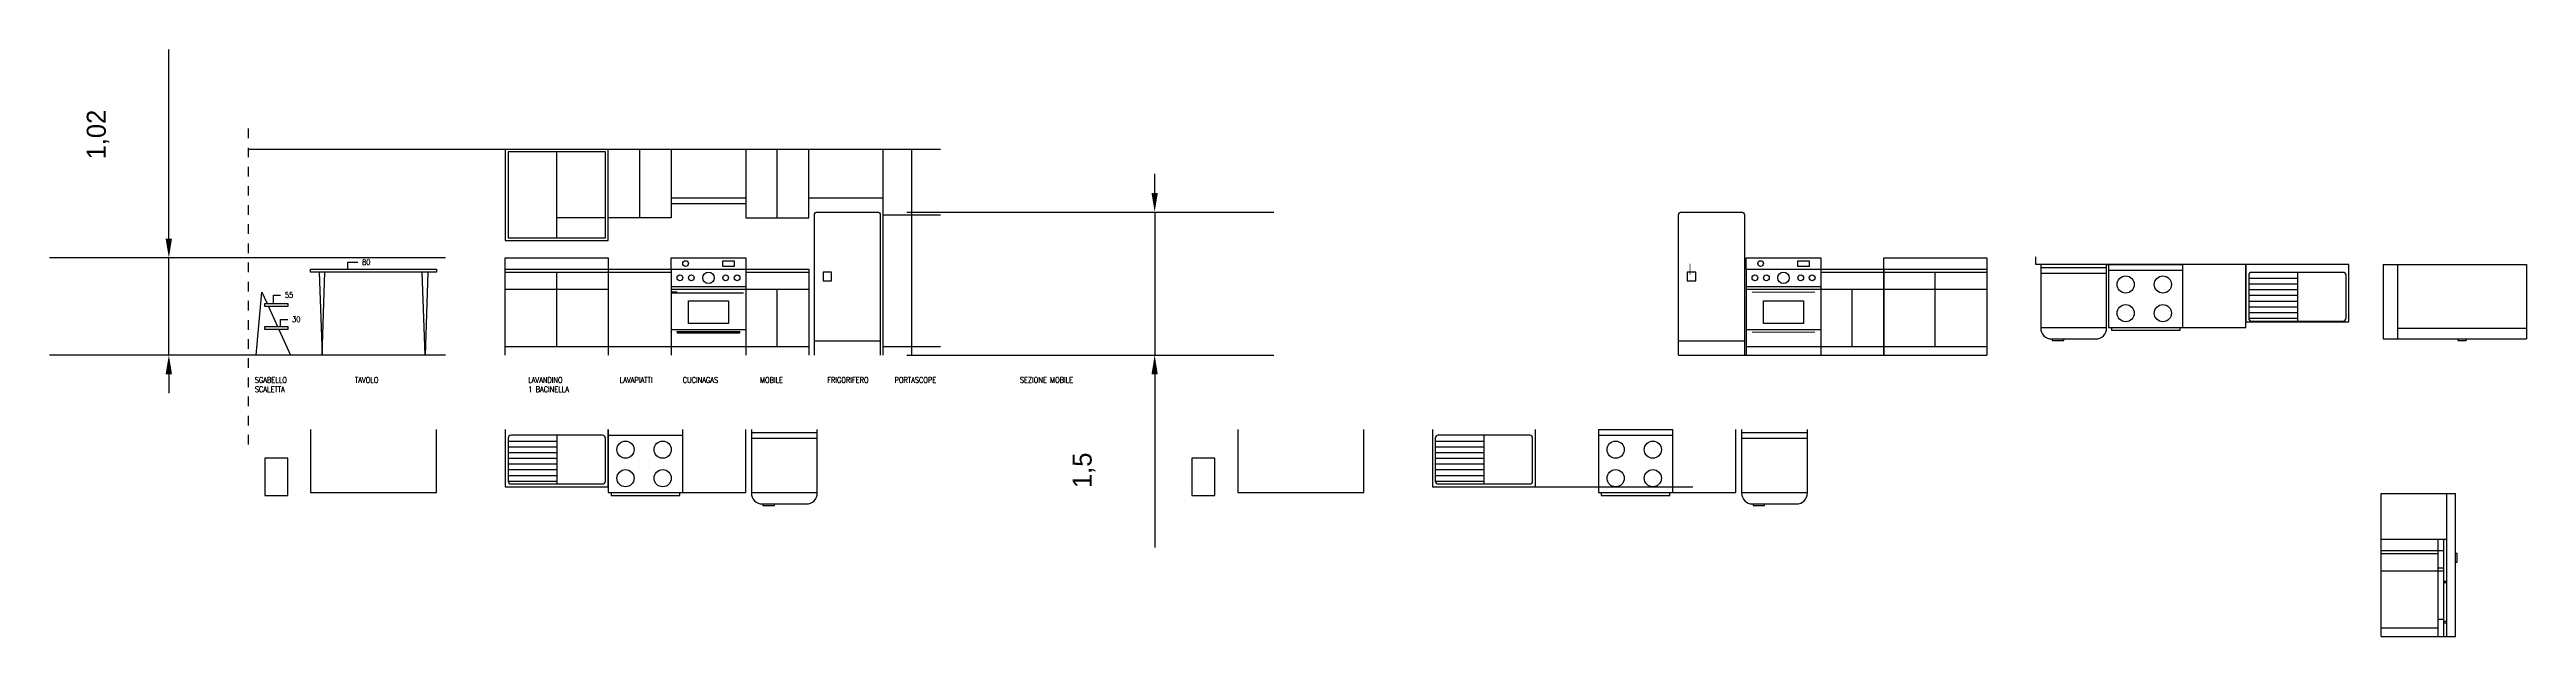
# Model space of a CAD drawing. Header units: millimetres. Extents: x 241.4 to 267.4, y 177.9 to 184.1.
import ezdxf
from ezdxf.enums import TextEntityAlignment as Align

# ---------------------------------------------------------------- set-up
doc = ezdxf.new("R2010")
doc.units = ezdxf.units.MM
doc.linetypes.add('TRATTOPUNTO', pattern=[25.4, 12.7, -6.35, 0, -6.35])
doc.layers.add('QUOTE', color=7, linetype='Continuous')
doc.layers.add('TESTO', color=7, linetype='Continuous')
doc.styles.add('1', font='ROMANS.shx', dxfattribs={"width": 0.8, "height": 0.1})
doc.dimstyles.new('ISO-25', dxfattribs={"dimtxt": 0.2, "dimasz": 0.2, "dimexe": 1.25, "dimexo": 0.625, "dimtad": 1, "dimtxsty": 'Standard', "dimcen": 0.2, "dimadec": 0, "dimazin": 0, "dimtfac": 1, "dimtmove": 0, "dimatfit": 3, "dimfxl": 1, "dimarcsym": 0})

# ---------------------------------------------------------------- blocks, each defined once
blk = doc.blocks.new('*D2')
at = {"color": 0, "lineweight": -2, "transparency": 16777216}
for p, q in [((242.665, 182.106), (242.665, 184.09)), ((245.566, 181.906), (241.415, 181.906)), ((242.665, 180.886), (242.665, 181.906)), ((245.566, 180.886), (241.415, 180.886)), ((242.665, 180.686), (242.665, 180.486))]:
    blk.add_line(p, q, dxfattribs=at)
at = {"color": 0, "transparency": 16777216}
for points in [[(242.631, 182.106), (242.698, 182.106), (242.665, 181.906)], [(242.631, 180.686), (242.698, 180.686), (242.665, 180.886)]]:
    blk.add_solid(points, dxfattribs=at)
at = {"layer": 'Defpoints', "color": 0, "transparency": 16777216}
for p in [(242.665, 181.906), (246.191, 181.906), (246.191, 180.886)]:
    blk.add_point(p, dxfattribs=at)
at = {"color": 0, "transparency": 16777216, "insert": (241.923, 183.198), "char_height": 0.2, "attachment_point": 5, "rotation": 90}
blk.add_mtext('1,02', dxfattribs=at)
blk = doc.blocks.new('*D3')
at = {"color": 0, "lineweight": -2, "transparency": 16777216}
for p, q in [((252.997, 182.586), (252.997, 182.786)), ((250.401, 182.386), (254.247, 182.386)), ((252.997, 182.386), (252.997, 180.886)), ((250.401, 180.886), (254.247, 180.886)), ((252.997, 180.686), (252.997, 178.87))]:
    blk.add_line(p, q, dxfattribs=at)
at = {"color": 0, "transparency": 16777216}
for points in [[(252.964, 182.586), (253.03, 182.586), (252.997, 182.386)], [(252.964, 180.686), (253.03, 180.686), (252.997, 180.886)]]:
    blk.add_solid(points, dxfattribs=at)
at = {"layer": 'Defpoints', "color": 0, "transparency": 16777216}
for p in [(249.776, 182.386), (249.776, 180.886), (252.997, 180.886)]:
    blk.add_point(p, dxfattribs=at)
at = {"color": 0, "transparency": 16777216, "insert": (252.255, 179.678), "char_height": 0.2, "attachment_point": 5, "rotation": 90}
blk.add_mtext('1,5', dxfattribs=at)

msp = doc.modelspace()

# ---------------------------------------------------------------- linework, layer by layer
at = {"linetype": 'TRATTOPUNTO', "ltscale": 0.008}
msp.add_line((243.495, 183.262), (243.495, 179.899), dxfattribs=at)
for p, q in [((259.198, 181.786), (259.198, 181.036)), ((262.233, 181.836), (262.233, 181.916)), ((265.514, 181.836), (262.233, 181.836)), ((262.974, 181.836), (262.284, 181.836)), ((262.974, 181.836), (262.994, 181.836)), ((262.994, 181.836), (263.774, 181.836)), ((265.874, 181.836), (267.374, 181.836)), ((265.874, 181.836), (265.874, 181.056)), ((265.874, 181.836), (267.374, 181.836)), ((265.874, 181.836), (266.024, 181.836)), ((266.024, 181.836), (266.024, 181.056)), ((267.374, 181.836), (267.374, 181.056)), ((247.991, 181.546), (247.931, 181.546)), ((247.931, 181.546), (247.931, 181.54)), ((247.931, 181.54), (248.689, 181.54)), ((247.931, 181.126), (247.931, 181.132)), ((247.991, 181.132), (248.001, 181.132)), ((247.991, 181.126), (247.991, 181.132)), ((247.991, 181.132), (248.651, 181.132)), ((247.991, 181.132), (247.991, 181.12)), ((247.991, 181.12), (248.001, 181.12)), ((247.991, 181.12), (248.651, 181.12)), ((248.651, 181.12), (248.651, 181.132)), ((259.198, 181.036), (259.198, 180.886)), ((265.874, 181.056), (267.374, 181.056)), ((265.874, 181.056), (266.654, 181.056)), ((266.024, 181.17), (267.374, 181.17)), ((266.654, 181.056), (266.654, 181.039)), ((266.654, 181.039), (266.744, 181.039)), ((266.744, 181.056), (266.744, 181.039)), ((258.488, 180.886), (261.718, 180.886)), ((257.648, 180.105), (258.428, 180.105)), ((256.988, 179.505), (258.639, 179.505)), ((266.54, 178.956), (266.54, 179.436)), ((266.51, 177.936), (266.51, 178.956)), ((266.45, 178.836), (266.51, 178.836)), ((266.45, 178.656), (266.51, 178.656)), ((266.45, 178.626), (266.51, 178.626)), ((266.54, 178.512), (266.51, 178.512)), ((266.54, 178.5), (266.51, 178.5)), ((266.45, 177.936), (266.45, 178.116)), ((266.45, 178.116), (266.51, 178.116)), ((266.54, 178.092), (266.51, 178.092)), ((266.54, 178.08), (266.54, 178.092)), ((266.51, 177.936), (266.51, 178.08)), ((266.51, 178.08), (266.54, 178.08))]:
    msp.add_line(p, q)
at = {"color": 0}
for p, q in [((265.85, 177.936), (265.85, 179.436)), ((265.85, 179.436), (266.63, 179.436)), ((266.63, 177.936), (266.63, 179.436)), ((265.85, 177.936), (265.85, 178.956)), ((265.85, 177.936), (265.85, 178.956)), ((265.85, 178.956), (266.45, 178.956)), ((266.45, 177.936), (266.45, 178.956)), ((266.45, 177.936), (266.45, 178.956)), ((266.45, 178.956), (266.54, 178.956)), ((266.54, 177.936), (266.54, 178.956)), ((266.647, 178.806), (266.63, 178.806)), ((266.63, 177.936), (266.63, 178.716)), ((266.63, 178.716), (266.647, 178.716)), ((266.647, 178.716), (266.647, 178.806)), ((265.85, 177.936), (266.63, 177.936))]:
    msp.add_line(p, q, dxfattribs=at)
at = {"color": 3}
for points in [[(243.495, 183.046), (250.751, 183.046)], [(246.191, 183.046), (246.191, 182.086), (247.271, 182.086), (247.271, 183.046)], [(247.931, 183.046), (247.931, 182.326), (247.271, 182.326)], [(247.601, 182.326), (247.601, 183.046)], [(248.711, 183.046), (248.711, 182.326), (249.371, 182.326), (249.371, 183.046)], [(249.041, 182.326), (249.041, 183.046)], [(246.731, 182.116), (246.731, 183.016)], [(247.931, 182.536), (248.711, 182.536)], [(249.371, 182.536), (250.151, 182.536)], [(247.241, 182.326), (246.731, 182.326)], [(247.931, 182.476), (248.711, 182.476)]]:
    msp.add_lwpolyline(points, dxfattribs=at)
for points in [[(250.151, 180.886), (250.151, 183.046)], [(250.451, 180.886), (250.451, 183.046)], [(250.151, 182.356), (250.751, 182.356)], [(244.241, 181.756), (244.271, 180.886), (244.301, 181.756)], [(245.381, 181.756), (245.351, 180.886), (245.321, 181.756)], [(246.191, 180.886), (246.191, 181.906), (247.271, 181.906), (247.271, 180.886)], [(246.191, 181.786), (247.271, 181.786)], [(246.191, 181.756), (247.271, 181.756)], [(246.731, 180.976), (246.731, 181.756)], [(247.271, 181.786), (247.931, 181.786), (247.931, 180.886)], [(247.271, 181.756), (247.931, 181.756)], [(247.931, 181.786), (247.931, 181.906), (248.711, 181.906), (248.711, 181.786)], [(247.931, 181.786), (248.711, 181.786), (248.711, 180.886)], [(248.711, 181.786), (249.371, 181.786), (249.371, 180.886)], [(248.711, 181.756), (249.371, 181.756)], [(243.581, 180.886), (243.641, 181.546), (243.695, 181.426)], [(246.191, 181.576), (247.271, 181.576)], [(247.931, 181.606), (248.711, 181.606)], [(247.931, 181.576), (248.711, 181.576)], [(248.711, 181.576), (249.371, 181.576)], [(249.041, 180.976), (249.041, 181.576)], [(243.709, 181.396), (243.804, 181.186)], [(243.818, 181.156), (243.941, 180.886)], [(246.191, 180.976), (247.271, 180.976)], [(247.271, 180.976), (247.931, 180.976)], [(247.931, 181.156), (248.711, 181.156)], [(247.931, 180.976), (248.711, 180.976)], [(248.711, 180.976), (249.371, 180.976)], [(249.431, 181.036), (250.121, 181.036)], [(250.151, 180.976), (250.751, 180.976)], [(248.051, 179.445), (248.711, 179.445), (248.711, 180.105)], [(265.85, 177.936), (265.85, 178.956), (266.45, 178.956)], [(265.85, 178.836), (266.45, 178.836)], [(265.85, 178.806), (266.45, 178.806)], [(265.85, 178.626), (266.45, 178.626)], [(265.85, 178.026), (266.45, 178.026)]]:
    msp.add_lwpolyline(points)
msp.add_lwpolyline([(246.221, 183.016), (246.221, 182.116), (247.241, 182.116), (247.241, 183.016)], close=True, dxfattribs=at)
msp.add_lwpolyline([(249.431, 180.886), (249.431, 182.356, -0.414214), (249.461, 182.386), (250.091, 182.386, -0.414214), (250.121, 182.356), (250.121, 180.886)], format="xyb")
at = {"color": 0}
for points in [[(258.488, 180.886), (258.488, 182.356, -0.414214), (258.518, 182.386), (259.148, 182.386, -0.414214), (259.178, 182.356), (259.178, 180.886)], [(262.284, 181.176), (262.284, 181.17, 0.414214), (262.398, 181.056), (262.86, 181.056, 0.414214), (262.974, 181.17), (262.974, 181.176)], [(259.148, 179.445), (259.148, 179.439, 0.414214), (259.262, 179.325), (259.724, 179.325, 0.414214), (259.838, 179.439), (259.838, 179.445)]]:
    msp.add_lwpolyline(points, format="xyb", dxfattribs=at)
for points in [[(244.151, 181.786), (245.471, 181.786), (245.471, 181.756), (244.151, 181.756)], [(248.471, 181.876), (248.591, 181.876), (248.591, 181.816), (248.471, 181.816)], [(249.521, 181.756), (249.521, 181.666), (249.611, 181.666), (249.611, 181.756)], [(243.671, 181.426), (243.911, 181.426), (243.911, 181.396), (243.671, 181.396)], [(248.111, 181.456), (248.531, 181.456), (248.531, 181.216), (248.111, 181.216)], [(243.671, 181.186), (243.911, 181.186), (243.911, 181.156), (243.671, 181.156)]]:
    msp.add_lwpolyline(points, close=True)
for points in [[(258.578, 181.756), (258.578, 181.666), (258.668, 181.666), (258.668, 181.756)], [(259.738, 181.876), (259.858, 181.876), (259.858, 181.816), (259.738, 181.816)], [(259.378, 181.456), (259.798, 181.456), (259.798, 181.216), (259.378, 181.216)], [(253.388, 179.805), (253.388, 179.415), (253.628, 179.415), (253.628, 179.805)]]:
    msp.add_lwpolyline(points, close=True, dxfattribs=at)
for points, const_width in [([(258.608, 181.726), (258.608, 181.846)], 0.006), ([(259.258, 181.546), (259.918, 181.546)], 0.012), ([(259.258, 181.126), (259.918, 181.126)], 0.012)]:
    msp.add_lwpolyline(points, dxfattribs=dict(at, const_width=const_width))
for points in [[(259.198, 181.786), (259.198, 181.906), (259.978, 181.906), (259.978, 181.786)], [(259.198, 181.786), (259.978, 181.786), (259.978, 180.886)], [(259.978, 181.786), (260.638, 181.786), (260.638, 180.886)], [(259.978, 181.756), (260.638, 181.756)], [(260.638, 180.886), (260.638, 181.906), (261.718, 181.906), (261.718, 180.886)], [(260.638, 181.786), (261.718, 181.786)], [(260.638, 181.756), (261.718, 181.756)], [(261.178, 180.976), (261.178, 181.756)], [(262.284, 181.836), (262.284, 181.176), (262.974, 181.176), (262.974, 181.836)], [(262.284, 181.806), (262.974, 181.806)], [(262.284, 181.746), (262.974, 181.746)], [(262.994, 181.836), (262.994, 181.176), (263.774, 181.176), (263.774, 181.836)], [(262.994, 181.776), (263.774, 181.776)], [(263.774, 181.176), (264.434, 181.176), (264.434, 181.836)], [(264.434, 181.836), (264.434, 181.236), (265.514, 181.236), (265.514, 181.836)], [(264.974, 181.753), (264.974, 181.243)], [(259.198, 181.606), (259.978, 181.606)], [(259.198, 181.576), (259.978, 181.576)], [(259.978, 181.576), (260.638, 181.576)], [(260.308, 180.976), (260.308, 181.576)], [(260.638, 181.576), (261.718, 181.576)], [(264.464, 181.693), (264.974, 181.693)], [(264.464, 181.633), (264.974, 181.633)], [(264.464, 181.573), (264.974, 181.573)], [(264.464, 181.513), (264.974, 181.513)], [(264.464, 181.453), (264.974, 181.453)], [(264.464, 181.393), (264.974, 181.393)], [(264.464, 181.333), (264.974, 181.333)], [(264.464, 181.273), (264.974, 181.273)], [(258.488, 181.036), (259.178, 181.036)], [(259.198, 181.156), (259.978, 181.156)], [(259.198, 180.976), (259.978, 180.976)], [(259.978, 180.976), (260.638, 180.976)], [(260.638, 180.976), (261.718, 180.976)], [(262.404, 181.056), (262.404, 181.039), (262.524, 181.039), (262.524, 181.056)], [(263.024, 181.176), (263.024, 181.146), (263.744, 181.146), (263.744, 181.176)], [(253.868, 180.105), (253.868, 179.445), (255.188, 179.445), (255.188, 180.105)], [(255.908, 180.105), (255.908, 179.505), (256.988, 179.505), (256.988, 180.105)], [(255.938, 179.985), (256.448, 179.985)], [(255.938, 179.925), (256.448, 179.925)], [(256.448, 180.045), (256.448, 179.535)], [(257.648, 180.105), (257.648, 179.445), (258.428, 179.445), (258.428, 180.105)], [(257.648, 180.045), (258.428, 180.045)], [(258.428, 179.445), (259.088, 179.445), (259.088, 180.105)], [(259.148, 180.105), (259.148, 179.445), (259.838, 179.445), (259.838, 180.105)], [(259.148, 180.075), (259.838, 180.075)], [(259.148, 180.015), (259.838, 180.015)], [(255.938, 179.865), (256.448, 179.865)], [(255.938, 179.805), (256.448, 179.805)], [(255.938, 179.745), (256.448, 179.745)], [(255.938, 179.685), (256.448, 179.685)], [(255.938, 179.625), (256.448, 179.625)], [(255.938, 179.565), (256.448, 179.565)], [(257.678, 179.445), (257.678, 179.415), (258.398, 179.415), (258.398, 179.445)], [(259.268, 179.325), (259.268, 179.308), (259.388, 179.308), (259.388, 179.325)]]:
    msp.add_lwpolyline(points, dxfattribs=at)
for points in [[(264.464, 181.723), (264.464, 181.273, 0.414214), (264.494, 181.243), (265.454, 181.243, 0.414214), (265.484, 181.273), (265.484, 181.723, 0.414214), (265.454, 181.753), (264.494, 181.753, 0.414214)], [(255.938, 180.015), (255.938, 179.565, 0.414214), (255.968, 179.535), (256.928, 179.535, 0.414214), (256.958, 179.565), (256.958, 180.015, 0.414214), (256.928, 180.045), (255.968, 180.045, 0.414214)]]:
    msp.add_lwpolyline(points, format="xyb", close=True, dxfattribs=at)
at = {"color": 242, "true_color": 0xcd2027}
msp.add_lwpolyline([(244.151, 180.105), (244.151, 179.445), (245.471, 179.445), (245.471, 180.105)], dxfattribs=at)
at = {"color": 152, "true_color": 0x2776bb}
for points in [[(246.191, 180.105), (246.191, 179.505), (247.271, 179.505), (247.271, 180.105)], [(246.221, 179.985), (246.731, 179.985)], [(246.221, 179.925), (246.731, 179.925)], [(246.731, 180.045), (246.731, 179.535)], [(246.221, 179.865), (246.731, 179.865)], [(246.221, 179.805), (246.731, 179.805)], [(246.221, 179.745), (246.731, 179.745)], [(246.221, 179.685), (246.731, 179.685)], [(246.221, 179.625), (246.731, 179.625)], [(246.221, 179.565), (246.731, 179.565)]]:
    msp.add_lwpolyline(points, dxfattribs=at)
msp.add_lwpolyline([(246.221, 180.015), (246.221, 179.565, 0.414214), (246.251, 179.535), (247.211, 179.535, 0.414214), (247.241, 179.565), (247.241, 180.015, 0.414214), (247.211, 180.045), (246.251, 180.045, 0.414214)], format="xyb", close=True, dxfattribs=at)
at = {"color": 2, "true_color": 0xf1eb1f}
for points in [[(247.271, 180.105), (247.271, 179.445), (248.051, 179.445), (248.051, 180.105)], [(247.271, 180.045), (248.051, 180.045)], [(247.301, 179.445), (247.301, 179.415), (248.021, 179.415), (248.021, 179.445)]]:
    msp.add_lwpolyline(points, dxfattribs=at)
at = {"color": 85, "true_color": 0x58ba48}
for points in [[(248.771, 180.105), (248.771, 179.445), (249.461, 179.445), (249.461, 180.105)], [(248.771, 180.075), (249.461, 180.075)], [(248.771, 180.015), (249.461, 180.015)], [(248.891, 179.325), (248.891, 179.308), (249.011, 179.308), (249.011, 179.325)]]:
    msp.add_lwpolyline(points, dxfattribs=at)
at = {"color": 242, "true_color": 0xcd2027}
msp.add_lwpolyline([(243.671, 179.805), (243.671, 179.415), (243.911, 179.415), (243.911, 179.805)], close=True, dxfattribs=at)
at = {"color": 85, "true_color": 0x58ba48}
msp.add_lwpolyline([(248.771, 179.445), (248.771, 179.439, 0.414214), (248.885, 179.325), (249.347, 179.325, 0.414214), (249.461, 179.439), (249.461, 179.445)], format="xyb", dxfattribs=at)
for centre, radius in [((248.021, 181.696), 0.03), ((248.081, 181.846), 0.03), ((248.141, 181.696), 0.03), ((248.321, 181.696), 0.06), ((248.501, 181.696), 0.03), ((248.621, 181.696), 0.03)]:
    msp.add_circle(centre, radius)
at = {"color": 0}
for centre, radius in [((259.288, 181.696), 0.03), ((259.348, 181.846), 0.03), ((259.408, 181.696), 0.03), ((259.588, 181.696), 0.06), ((259.768, 181.696), 0.03), ((259.888, 181.696), 0.03), ((263.174, 181.626), 0.09), ((263.564, 181.626), 0.09), ((263.174, 181.326), 0.09), ((263.564, 181.326), 0.09), ((257.828, 179.895), 0.09), ((258.218, 179.895), 0.09), ((257.828, 179.595), 0.09), ((258.218, 179.595), 0.09)]:
    msp.add_circle(centre, radius, dxfattribs=at)
at = {"color": 2, "true_color": 0xf1eb1f}
for centre in [(247.451, 179.895), (247.841, 179.895), (247.451, 179.595), (247.841, 179.595)]:
    msp.add_circle(centre, 0.09, dxfattribs=at)
at = {"layer": 'QUOTE', "color": 7}
for p, q in [((244.541, 181.786), (244.541, 181.861)), ((244.541, 181.861), (244.646, 181.861)), ((243.761, 181.426), (243.761, 181.516)), ((243.761, 181.516), (243.836, 181.516)), ((243.836, 181.186), (243.836, 181.261)), ((243.836, 181.261), (243.911, 181.261))]:
    msp.add_line(p, q, dxfattribs=at)

# ---------------------------------------------------------------- texts
at = {"layer": 'QUOTE', "style": '1', "width": 0.8}
for s, p in [('80', (244.691, 181.861)), ('55', (243.881, 181.516)), ('30', (243.956, 181.261))]:
    msp.add_text(s, height=0.06, dxfattribs=at).set_placement(p, align=Align.MIDDLE_LEFT)
at = {"layer": 'TESTO', "style": '1', "width": 0.8}
for s, p in [('SGABELLO', (243.566, 180.595)), ('SCALETTA', (243.566, 180.498)), ('TAVOLO', (244.616, 180.595)), ('LAVANDINO', (246.431, 180.595)), ('1 BACINELLA', (246.431, 180.498)), ('LAVAPIATTI', (247.391, 180.595)), ('CUCINAGAS', (248.051, 180.595)), ('MOBILE', (248.861, 180.595)), ('FRIGORIFERO', (249.566, 180.595)), ('PORTASCOPE', (250.271, 180.595)), ('SEZIONE MOBILE', (251.584, 180.596))]:
    msp.add_text(s, height=0.06, dxfattribs=at).set_placement(p)

# ---------------------------------------------------------------- dimensions: what is measured, and where the dimension line sits
for base, p1, p2, picture, middle in [((242.665, 181.906), (246.191, 180.886), (246.191, 181.906), '*D2', (241.923, 183.198)), ((252.997, 180.886), (249.776, 182.386), (249.776, 180.886), '*D3', (252.255, 179.678))]:
    dim = msp.add_linear_dim(base=base, p1=p1, p2=p2, angle=90, dimstyle='ISO-25')
    dim.commit()
    dim.dimension.update_dxf_attribs({"geometry": picture, "text_midpoint": middle})

doc.saveas('drawing.dxf')
